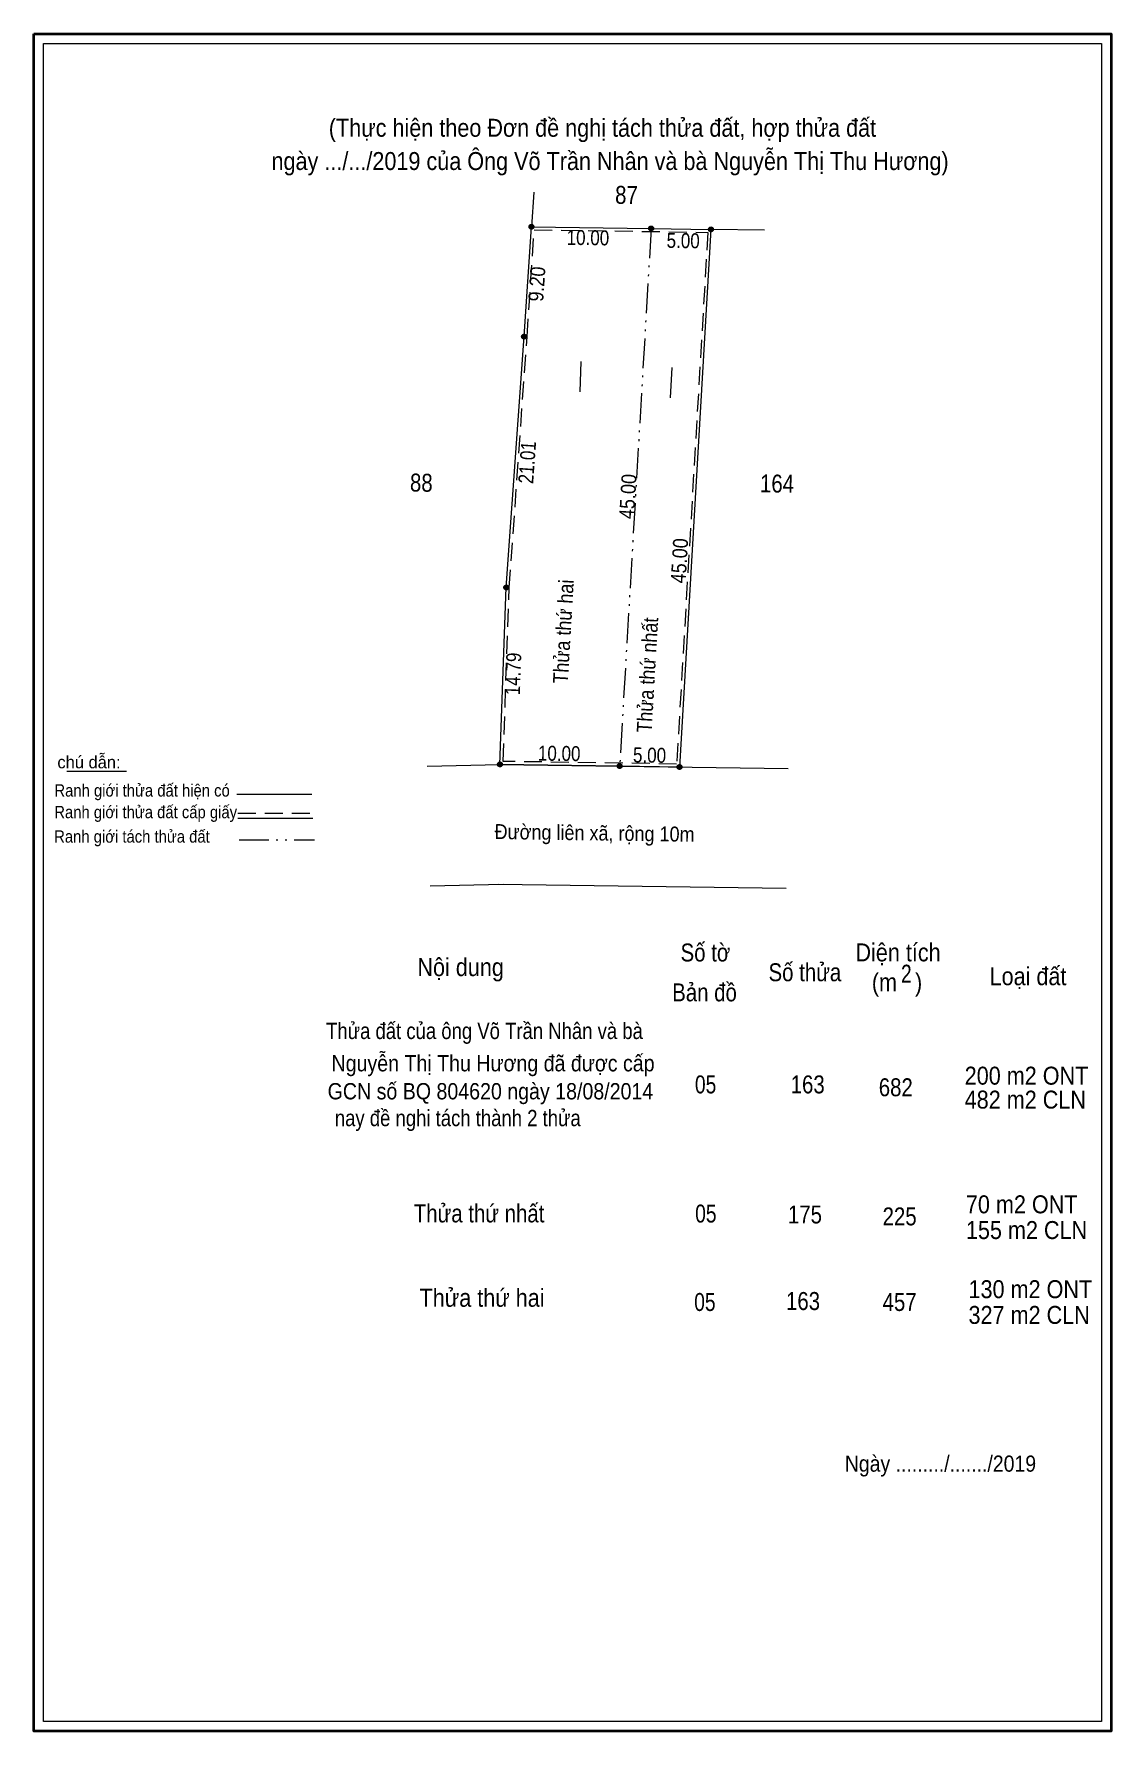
# Model space of a CAD drawing. Header units: metres. Extents: x 550210 to 550732, y 1838968 to 1839113.
# Drawn here: x 550577.6 to 550667.6, y 1838967.6 to 1839109.4 of the extents above; entities that cross this region are included whole.
import ezdxf
from ezdxf.enums import TextEntityAlignment as Align

# ---------------------------------------------------------------- set-up
doc = ezdxf.new("R2010")
doc.units = ezdxf.units.M
doc.header["$LTSCALE"] = 0.5
doc.linetypes.add('DASH_DOUBLE_DOT', pattern=[9.2, 5, -1.2, 0.3, -1.2, 0.3, -1.2])
doc.linetypes.add('MEDIUM_DASHED', pattern=[4.5, 3, -1.5])
for name, color, linetype, lineweight in [('17', 7, 'Continuous', 13), ('23', 7, 'Continuous', 13), ('5', 7, 'Continuous', 13), ('6', 7, 'Continuous', 13), ('63', 7, 'MEDIUM_DASHED', 13)]:
    doc.layers.add(name, color=color, linetype=linetype, lineweight=lineweight)
doc.layers.add('7', color=7, linetype='Continuous')

msp = doc.modelspace()

# ---------------------------------------------------------------- texts
at = {"layer": '6'}
msp.add_text('chú dẫn:', height=1.029, dxfattribs=at).set_placement((550579.59, 1839048.09))
for s, height, width, p in [('Ranh giới thửa đất hiện có ', 1.029, 0.9, (550579.34, 1839045.73)), ('Ranh giới thửa đất cấp giấy', 1.029, 0.9, (550579.33, 1839043.92)), ('Ranh giới tách thửa đất', 1.029, 0.9, (550579.32, 1839041.88)), ('Số tờ', 1.5, 0.85, (550631.66, 1839031.95)), ('Diện tích', 1.5, 0.9, (550646.27, 1839031.96)), ('Nội dung', 1.5, 0.9, (550609.67, 1839030.73)), ('Số thửa', 1.5, 0.85, (550639.01, 1839030.3)), ('2', 1.5, 0.8, (550650.08, 1839030.18)), ('Loại đất', 1.5, 0.9, (550657.48, 1839029.97)), ('Bản đồ', 1.5, 0.85, (550630.96, 1839028.62)), ('(m   )', 1.5, 0.9, (550647.64, 1839029.47)), ('Thửa đất của ông Võ Trần Nhân và bà', 1.36, 0.85, (550602.04, 1839025.47)), (' Nguyễn Thị Thu Hương đã được cấp ', 1.36, 0.9, (550602.04, 1839022.77)), ('200 m2 ONT', 1.5, 0.9, (550655.4, 1839021.66)), ('GCN số BQ 804620 ngày 18/08/2014', 1.36, 0.9, (550602.17, 1839020.43)), ('05', 1.5, 0.8, (550632.86, 1839020.93)), ('163', 1.5, 0.85, (550640.86, 1839020.93)), ('682', 1.5, 0.85, (550648.22, 1839020.69)), ('482 m2 CLN', 1.5, 0.9, (550655.4, 1839019.66)), ('nay đề nghi tách thành 2 thửa', 1.36, 0.85, (550602.77, 1839018.19)), ('Thửa thứ nhất', 1.5, 0.85, (550609.37, 1839010.15)), ('05', 1.5, 0.8, (550632.88, 1839010.14)), ('175', 1.5, 0.85, (550640.63, 1839010.06)), ('225', 1.5, 0.85, (550648.54, 1839009.9)), ('70 m2 ONT', 1.5, 0.9, (550655.5, 1839010.91)), ('155 m2 CLN', 1.5, 0.9, (550655.5, 1839008.76)), ('Thửa thứ hai', 1.5, 0.9, (550609.85, 1839003.1)), ('05', 1.5, 0.8, (550632.8, 1839002.75)), ('163', 1.5, 0.85, (550640.47, 1839002.83)), ('457', 1.5, 0.85, (550648.54, 1839002.75)), ('130 m2 ONT', 1.5, 0.9, (550655.72, 1839003.82)), ('327 m2 CLN', 1.5, 0.9, (550655.72, 1839001.67))]:
    msp.add_text(s, height=height, dxfattribs=dict(at, width=width)).set_placement(p)
at = {"layer": '6', "width": 0.9}
msp.add_text('Ngày ........./......./2019', height=1.35, dxfattribs=at).set_placement((550653.375, 1838989.32), align=Align.CENTER)
at = {"layer": '63'}
for s, height, rotation, width, p in [('87', 1.5, 359.198, 0.85, (550627.1295, 1839095.2468)), ('10.00', 1.25, 359.198, 0.85, (550623.9113, 1839091.8045)), ('5.00', 1.25, 359.083, 0.85, (550631.87, 1839091.5574)), ('9.20', 1.25, 86.136, 0.9, (550620.2774, 1839088.5129)), ('21.01', 1.25, 85.961, 0.85, (550619.4661, 1839073.606)), ('88', 1.5, 359.198, 0.85, (550609.9895, 1839071.2068)), ('45.00', 1.25, 86.649, 0.9, (550627.8782, 1839070.7685)), ('164', 1.5, 359.198, 0.85, (550639.7095, 1839071.1296)), ('45.00', 1.25, 86.649, 0.9, (550632.1882, 1839065.3985)), ('Thửa thứ hai', 1.25, 86.649, 0.9, (550622.4914, 1839059.4835)), ('Thửa thứ nhất', 1.25, 86.649, 0.9, (550629.5166, 1839055.8435)), ('14.79', 1.25, 87.946, 0.85, (550618.2955, 1839055.9576)), ('10.00', 1.25, 359.198, 0.85, (550621.5113, 1839048.7145)), ('5.00', 1.25, 359.083, 0.85, (550629.06, 1839048.5674)), ('Đường liên xã, rộng 10m', 1.25, 359.198, 0.9, (550624.4663, 1839042.0653))]:
    msp.add_text(s, height=height, rotation=rotation, dxfattribs=dict(at, width=width)).set_placement(p, align=Align.CENTER)
at = {"layer": '7', "width": 0.9}
for s, p in [('(Thực hiện theo Đơn đề nghị tách thửa đất, hợp thửa đất ', (550625.385, 1839100.86)), ('ngày .../.../2019 của Ông Võ Trần Nhân và bà Nguyễn Thị Thu Hương)', (550625.77, 1839098.08))]:
    msp.add_text(s, height=1.5, dxfattribs=at).set_placement(p, align=Align.CENTER)

# ---------------------------------------------------------------- hatches: boundary and pattern name
at = {"layer": '63'}
for points in [[(550619.4, 1839093.34, 1), (550619, 1839093.34, 1)], [(550629.4, 1839093.2, 1), (550629, 1839093.2, 1)], [(550634.4, 1839093.12, 1), (550634, 1839093.12, 1)], [(550618.78, 1839084.16, 1), (550618.38, 1839084.16, 1)], [(550617.3, 1839063.2, 1), (550616.9, 1839063.2, 1)], [(550616.77, 1839048.42, 1), (550616.37, 1839048.42, 1)], [(550626.77, 1839048.28, 1), (550626.37, 1839048.28, 1)], [(550631.77, 1839048.2, 1), (550631.37, 1839048.2, 1)]]:
    msp.add_hatch(color=256, dxfattribs=at).paths.add_polyline_path(points)

# ---------------------------------------------------------------- linework, layer by layer
at = {"layer": '17'}
for p, q in [((550619.4, 1839096.23), (550619.2, 1839093.34)), ((550634.2, 1839093.12), (550631.57, 1839048.2)), ((550638.67, 1839093.05), (550634.2, 1839093.12)), ((550580.39, 1839047.85), (550585.36, 1839047.85))]:
    msp.add_line(p, q, dxfattribs=at)
at = {"layer": '17', "linetype": 'DASH_DOUBLE_DOT'}
msp.add_line((550629.2, 1839093.2), (550626.57, 1839048.28), dxfattribs=at)
at = {"layer": '17'}
for points in [[(550616.57, 1839048.42), (550617.1, 1839063.2), (550618.58, 1839084.16), (550619.2, 1839093.34)], [(550619.2, 1839093.34), (550629.2, 1839093.2), (550634.2, 1839093.12)], [(550631.57, 1839048.2), (550626.57, 1839048.28), (550616.57, 1839048.42)]]:
    msp.add_lwpolyline(points, dxfattribs=at)
at = {"layer": '23'}
for p, q in [((550610.74, 1839038.26), (550616.83, 1839038.42)), ((550616.42, 1839038.42), (550640.49, 1839038.07))]:
    msp.add_line(p, q, dxfattribs=at)
msp.add_lwpolyline([(550610.48, 1839048.26), (550616.57, 1839048.42), (550640.64, 1839048.07)], dxfattribs=at)
at = {"layer": '5', "lineweight": 35}
msp.add_lwpolyline([(550577.63, 1839109.45), (550667.63, 1839109.45), (550667.63, 1838967.65), (550577.63, 1838967.65)], close=True, dxfattribs=at)
at = {"layer": '5'}
msp.add_lwpolyline([(550666.83, 1839000.01), (550666.83, 1838968.45), (550578.43, 1838968.45), (550578.43, 1839108.65), (550666.83, 1839108.65)], close=True, dxfattribs=at)
at = {"layer": '6'}
for p, q in [((550594.58, 1839045.93), (550600.85, 1839045.93)), ((550594.68, 1839043.92), (550600.94, 1839043.92))]:
    msp.add_line(p, q, dxfattribs=at)
at = {"layer": '6', "linetype": 'MEDIUM_DASHED'}
msp.add_line((550594.68, 1839044.34), (550600.99, 1839044.34), dxfattribs=at)
at = {"layer": '63', "linetype": 'Continuous'}
for p, q in [((550623.26, 1839079.55), (550623.35, 1839082.09)), ((550630.83, 1839079.05), (550630.95, 1839081.59))]:
    msp.add_line(p, q, dxfattribs=at)
at = {"layer": '63', "linetype": 'DASH_DOUBLE_DOT'}
msp.add_line((550594.77, 1839042.11), (550601.07, 1839042.11), dxfattribs=at)
at = {"layer": '63'}
msp.add_lwpolyline([(550619.43, 1839093.09), (550633.94, 1839092.87), (550631.33, 1839048.45), (550616.83, 1839048.67), (550617.35, 1839063.19), (550618.83, 1839084.14)], close=True, dxfattribs=at)
for centre in [(550619.2, 1839093.34), (550629.2, 1839093.2), (550634.2, 1839093.12), (550618.58, 1839084.16), (550617.1, 1839063.2), (550616.57, 1839048.42), (550626.57, 1839048.28), (550631.57, 1839048.2)]:
    msp.add_circle(centre, 0.2, dxfattribs=at)

msp.set_redraw_order([(e.dxf.handle, doc.entitydb.next_handle()) for e in msp.query("TEXT MTEXT ATTDEF DIMENSION ARC_DIMENSION")])  # texts and dimensions are drawn at this point

doc.saveas('drawing.dxf')
